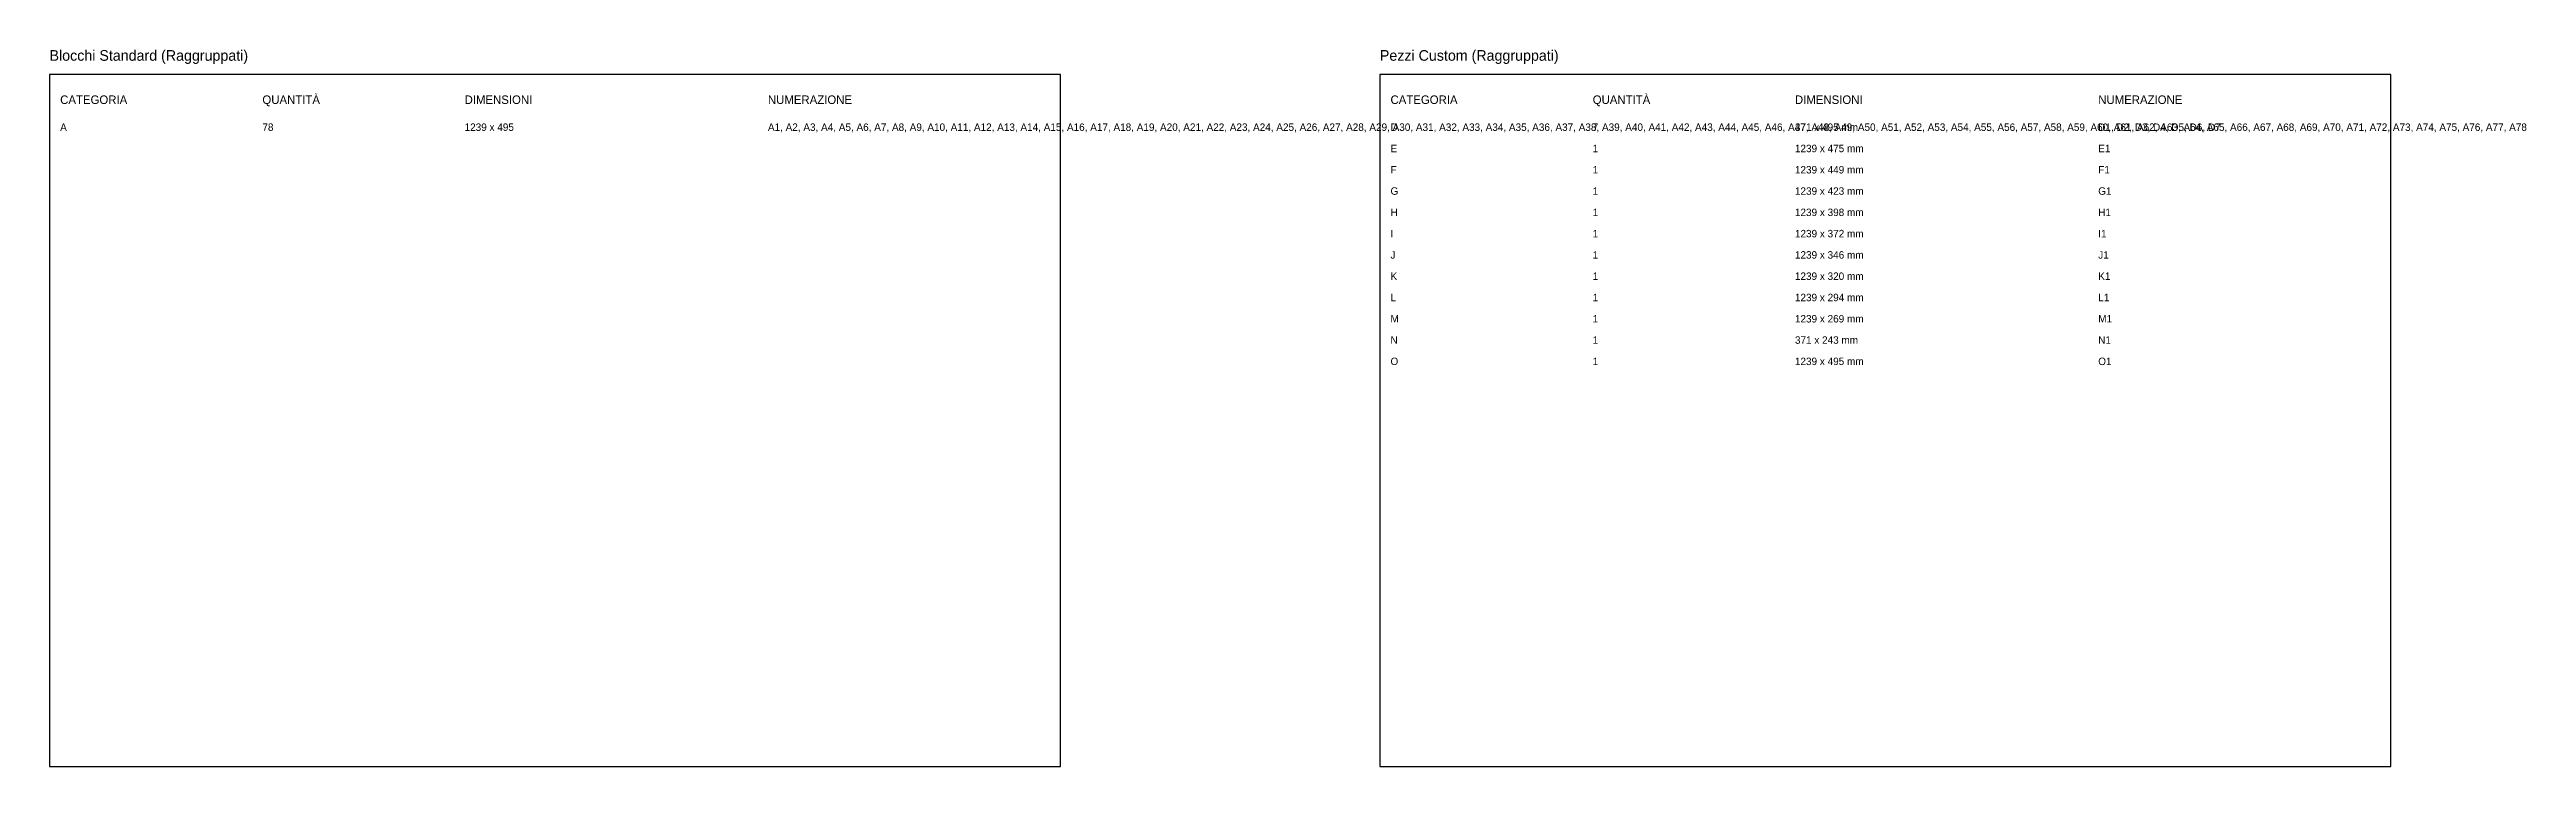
# Model space of a CAD drawing. Header units: metres. Extents: x 0 to 4200, y 0 to 3200.
# Drawn here: x 150 to 2477, y 950 to 1624 of the extents above; entities that cross this region are included whole.
import ezdxf
from ezdxf.enums import TextEntityAlignment as Align

# ---------------------------------------------------------------- set-up
doc = ezdxf.new("R2010")
doc.units = ezdxf.units.M
for name, color, linetype in [('STEP5_CONFIG_HEADERS', 4, 'Continuous'), ('STEP5_TABLE_BORDERS', 8, 'Continuous'), ('STEP5_TABLE_CUSTOM', 7, 'Continuous'), ('STEP5_TABLE_STD', 7, 'Continuous')]:
    doc.layers.add(name, color=color, linetype=linetype)

msp = doc.modelspace()

# ---------------------------------------------------------------- texts
at = {"layer": 'STEP5_CONFIG_HEADERS'}
for s, p in [('CATEGORIA', (160, 1570)), ('QUANTITÀ', (350, 1570)), ('DIMENSIONI', (540, 1570)), ('NUMERAZIONE', (825, 1570)), ('CATEGORIA', (1410, 1570)), ('QUANTITÀ', (1600, 1570)), ('DIMENSIONI', (1790, 1570)), ('NUMERAZIONE', (2075, 1570))]:
    msp.add_text(s, height=8, dxfattribs=at).set_placement(p, align=Align.BOTTOM_LEFT)
at = {"layer": 'STEP5_TABLE_CUSTOM'}
for s, height, p in [('Pezzi Custom (Raggruppati)', 10, (1400, 1610)), ('D', 7, (1410, 1545)), ('7', 7, (1600, 1545)), ('371 x 495 mm', 7, (1790, 1545)), ('D1, D2, D3, D4, D5, D6, D7', 7, (2075, 1545)), ('E', 7, (1410, 1525)), ('F', 7, (1410, 1505)), ('1', 7, (1600, 1525)), ('1', 7, (1600, 1505)), ('1239 x 475 mm', 7, (1790, 1525)), ('1239 x 449 mm', 7, (1790, 1505)), ('E1', 7, (2075, 1525)), ('F1', 7, (2075, 1505)), ('G', 7, (1410, 1485)), ('1', 7, (1600, 1485)), ('1239 x 423 mm', 7, (1790, 1485)), ('G1', 7, (2075, 1485)), ('H', 7, (1410, 1465)), ('1', 7, (1600, 1465)), ('1239 x 398 mm', 7, (1790, 1465)), ('H1', 7, (2075, 1465)), ('I', 7, (1410, 1445)), ('1', 7, (1600, 1445)), ('1239 x 372 mm', 7, (1790, 1445)), ('I1', 7, (2075, 1445)), ('J', 7, (1410, 1425)), ('1', 7, (1600, 1425)), ('1239 x 346 mm', 7, (1790, 1425)), ('J1', 7, (2075, 1425)), ('K', 7, (1410, 1405)), ('1', 7, (1600, 1405)), ('1239 x 320 mm', 7, (1790, 1405)), ('K1', 7, (2075, 1405)), ('L', 7, (1410, 1385)), ('M', 7, (1410, 1365)), ('1', 7, (1600, 1385)), ('1', 7, (1600, 1365)), ('1239 x 294 mm', 7, (1790, 1385)), ('1239 x 269 mm', 7, (1790, 1365)), ('L1', 7, (2075, 1385)), ('M1', 7, (2075, 1365)), ('N', 7, (1410, 1345)), ('1', 7, (1600, 1345)), ('371 x 243 mm', 7, (1790, 1345)), ('N1', 7, (2075, 1345)), ('O', 7, (1410, 1325)), ('1', 7, (1600, 1325)), ('1239 x 495 mm', 7, (1790, 1325)), ('O1', 7, (2075, 1325))]:
    msp.add_text(s, height=height, dxfattribs=at).set_placement(p, align=Align.BOTTOM_LEFT)
at = {"layer": 'STEP5_TABLE_STD'}
for s, height, p in [('Blocchi Standard (Raggruppati)', 10, (150, 1610)), ('A', 7, (160, 1545)), ('78', 7, (350, 1545)), ('1239 x 495', 7, (540, 1545)), ('A1, A2, A3, A4, A5, A6, A7, A8, A9, A10, A11, A12, A13, A14, A15, A16, A17, A18, A19, A20, A21, A22, A23, A24, A25, A26, A27, A28, A29, A30, A31, A32, A33, A34, A35, A36, A37, A38, A39, A40, A41, A42, A43, A44, A45, A46, A47, A48, A49, A50, A51, A52, A53, A54, A55, A56, A57, A58, A59, A60, A61, A62, A63, A64, A65, A66, A67, A68, A69, A70, A71, A72, A73, A74, A75, A76, A77, A78', 7, (825, 1545))]:
    msp.add_text(s, height=height, dxfattribs=at).set_placement(p, align=Align.BOTTOM_LEFT)

# ---------------------------------------------------------------- linework, layer by layer
at = {"layer": 'STEP5_TABLE_BORDERS'}
for points in [[(150, 950), (1100, 950), (1100, 1600), (150, 1600), (150, 950)], [(1400, 950), (2350, 950), (2350, 1600), (1400, 1600), (1400, 950)]]:
    msp.add_lwpolyline(points, close=True, dxfattribs=at)

msp.set_redraw_order([(e.dxf.handle, doc.entitydb.next_handle()) for e in msp.query("TEXT MTEXT ATTDEF DIMENSION ARC_DIMENSION")])  # texts and dimensions are drawn at this point

doc.saveas('drawing.dxf')
